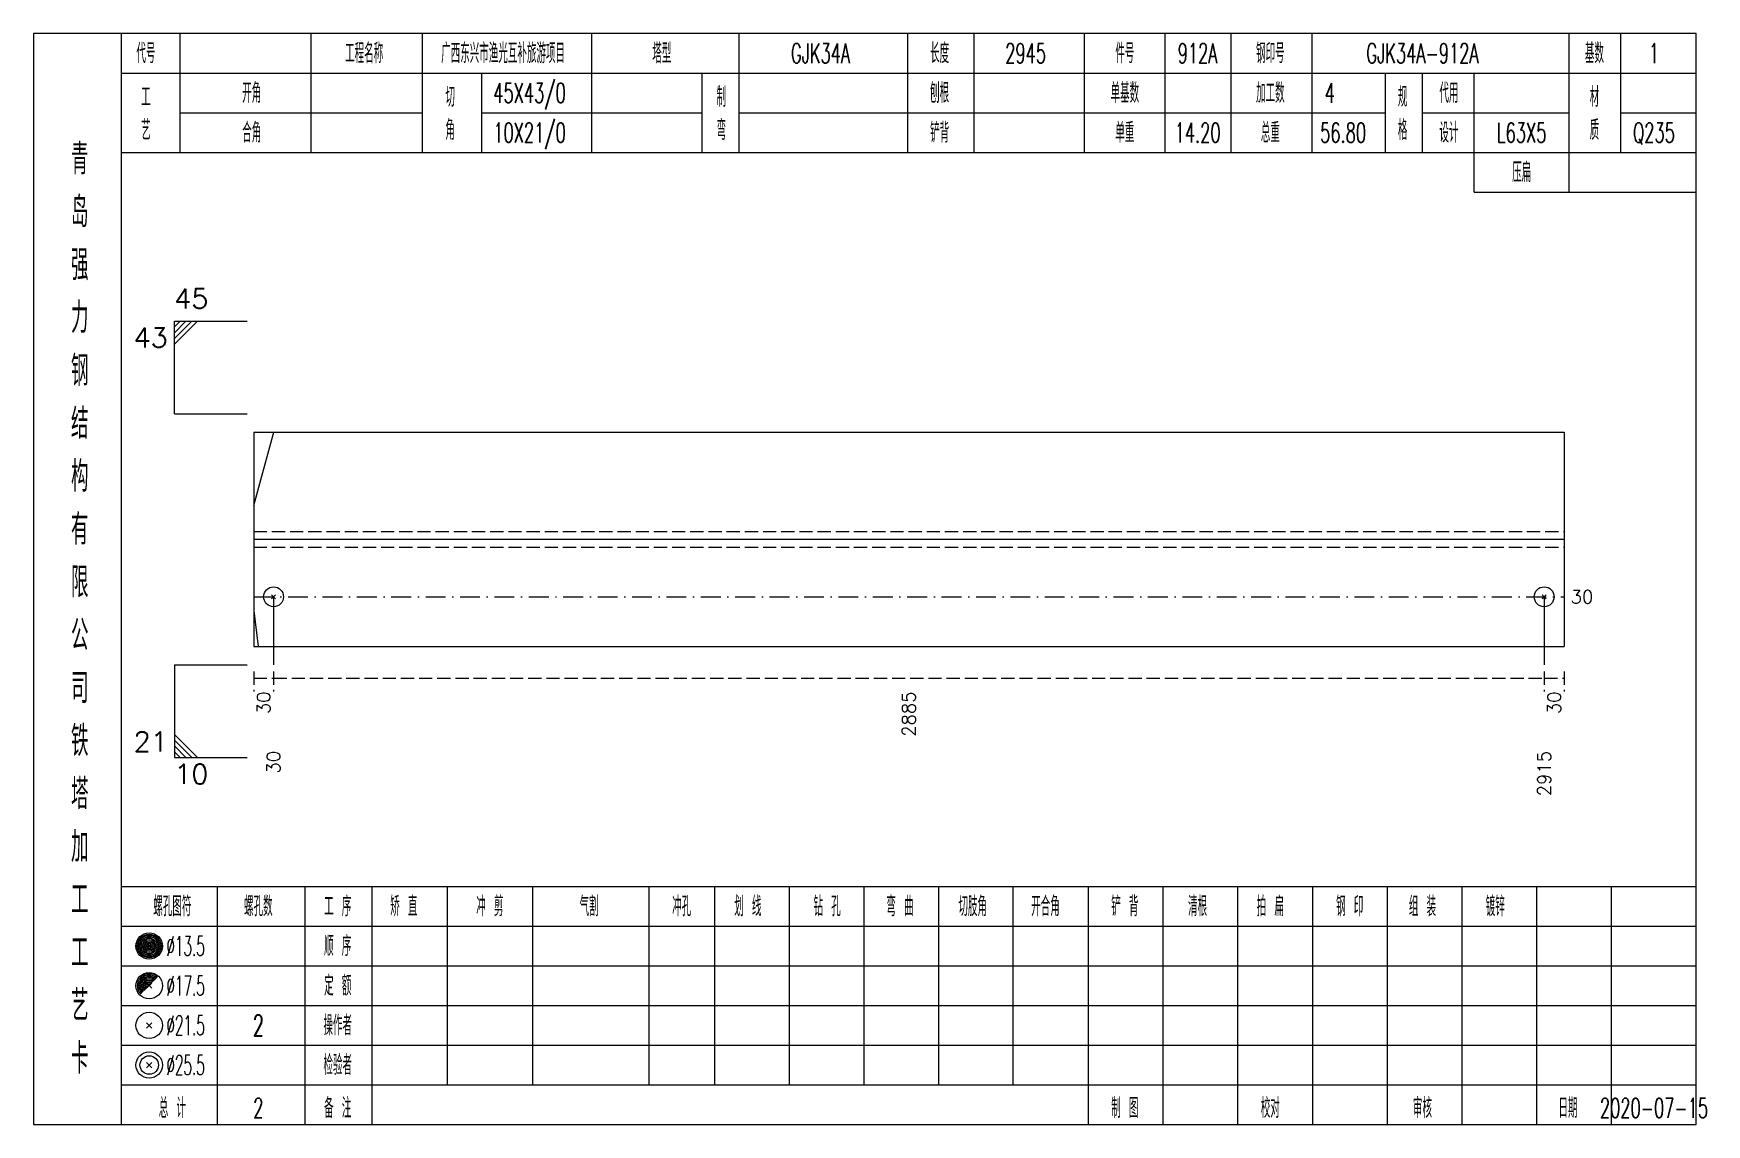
# Model space of a CAD drawing. Extents: x 0 to 2606, y -377 to 6479.
# Drawn here: x 1045.6 to 1298.5, y 2450 to 2615 of the extents above; entities that cross this region are included whole.
import ezdxf
from ezdxf.enums import TextEntityAlignment as Align

# ---------------------------------------------------------------- set-up
doc = ezdxf.new("R2010")
doc.units = 0
doc.header["$MEASUREMENT"] = 0
doc.linetypes.add('一点画线', pattern=[5.2, 3, -1, 0.2, -1])
doc.linetypes.add('虚线', pattern=[2.75, 2, -0.75])
doc.layers.get('0').update_dxf_attribs({"linetype": 'CONTINUOUS', "lineweight": 25})
doc.layers.add('1', color=7, linetype='CONTINUOUS', lineweight=25)
doc.layers.add('4', color=7, linetype='CONTINUOUS', lineweight=25)
doc.styles.get("Standard").update_dxf_attribs({"font": 'simplex.shx', "width": 0.7, "height": 3, "bigfont": 'gbhzfs.shx'})

msp = doc.modelspace()

# ---------------------------------------------------------------- texts
at = {"color": 7, "linetype": 'Continuous', "lineweight": 13}
msp.add_text('45', height=3, dxfattribs=at).set_placement((1066.9, 2572.5), align=Align.BOTTOM_LEFT)
msp.add_text('43', height=3, dxfattribs=at).set_placement((1065.9, 2570.5), align=Align.TOP_RIGHT)
msp.add_text('30', height=2, dxfattribs=at).set_placement((1278, 2529.81), align=Align.MIDDLE_LEFT)
at = {"color": 8, "linetype": 'Continuous', "lineweight": 9}
for s, p in [('30', (1080.4, 2515.5)), ('2885', (1177.95, 2515.5)), ('30', (1275.5, 2515.5))]:
    msp.add_text(s, height=2, rotation=90, dxfattribs=at).set_placement(p, align=Align.MIDDLE_RIGHT)
at = {"color": 7, "linetype": 'Continuous', "lineweight": 13}
msp.add_text('21', height=3, dxfattribs=at).set_placement((1065.9, 2505.5), align=Align.BOTTOM_RIGHT)
msp.add_text('10', height=3, dxfattribs=at).set_placement((1066.9, 2504.5), align=Align.TOP_LEFT)
at = {"layer": '1', "color": 7, "linetype": 'Continuous', "lineweight": 13}
for s, p in [('30', (1081.9, 2506.5)), ('2915', (1274, 2506.5))]:
    msp.add_text(s, height=2, rotation=90, dxfattribs=at).set_placement(p, align=Align.MIDDLE_RIGHT)
at = {"layer": '4', "color": 1, "linetype": 'Continuous', "lineweight": 13}
for s, height, width, p in [('代号', 3, 0.6, (1062.6, 2612)), ('工程名称', 3, 0.6, (1095.6, 2612)), ('广西东兴市渔光互补旅游项目', 3, 0.6, (1116.6, 2612)), ('塔型', 3, 0.6, (1140.6, 2612)), ('GJK34A', 3, 0.6, (1164.6, 2612)), ('长度', 3, 0.6, (1182.6, 2612)), ('2945', 3, 0.6, (1195.6, 2612)), ('件号', 3, 0.6, (1210.6, 2612)), ('912A', 3, 0.6, (1221.6, 2612)), ('钢印号', 3, 0.6, (1232.6, 2612)), ('GJK34A-912A', 3, 0.6, (1255.6, 2612)), ('基数', 3, 0.6, (1281.6, 2612)), ('1', 3, 0.6, (1290.6, 2612)), ('45X43/0', 3, 0.6, (1120.6, 2606)), ('工', 3, 0.6, (1062.6, 2605.4)), ('开角', 3, 0.6, (1078.6, 2606)), ('切', 3, 0.6, (1108.6, 2605.4)), ('制', 3, 0.6, (1149.6, 2605.4)), ('刨根', 3, 0.6, (1182.6, 2606)), ('单基数', 3, 0.6, (1210.6, 2606)), ('加工数', 3, 0.6, (1232.6, 2606)), ('4', 3, 0.6, (1241.6, 2606)), ('规', 3, 0.6, (1252.6, 2605.4)), ('代用', 3, 0.6, (1259.6, 2606)), ('材', 3, 0.6, (1281.6, 2605.4)), ('艺', 3, 0.6, (1062.6, 2600.4)), ('合角', 3, 0.6, (1078.6, 2600)), ('角', 3, 0.6, (1108.6, 2600.4)), ('10X21/0', 3, 0.6, (1120.6, 2600)), ('弯', 3, 0.6, (1149.6, 2600.4)), ('铲背', 3, 0.6, (1182.6, 2600)), ('单重', 3, 0.6, (1210.6, 2600)), ('14.20', 3, 0.6, (1221.6, 2600)), ('总重', 3, 0.6, (1232.6, 2600)), ('56.80', 3, 0.6, (1243.6, 2600)), ('格', 3, 0.6, (1252.6, 2600.4)), ('设计', 3, 0.6, (1259.6, 2600)), ('L63X5', 3, 0.6, (1270.6, 2600)), ('质', 3, 0.6, (1281.6, 2600.4)), ('Q235', 3, 0.6, (1290.6, 2600)), ('青', 4.6, 0.8, (1052.6, 2596)), ('压扁', 3, 0.6, (1270.6, 2594)), ('岛', 4.6, 0.8, (1052.6, 2588)), ('强', 4.6, 0.8, (1052.6, 2580)), ('力', 4.6, 0.8, (1052.6, 2572)), ('钢', 4.6, 0.8, (1052.6, 2564)), ('结', 4.6, 0.8, (1052.6, 2556)), ('构', 4.6, 0.8, (1052.6, 2548)), ('有', 4.6, 0.8, (1052.6, 2540)), ('限', 4.6, 0.8, (1052.6, 2532)), ('公', 4.6, 0.8, (1052.6, 2524)), ('司', 4.6, 0.8, (1052.6, 2516)), ('铁', 4.6, 0.8, (1052.6, 2508)), ('塔', 4.6, 0.8, (1052.6, 2500)), ('加', 4.6, 0.8, (1052.6, 2492)), ('工', 4.6, 0.8, (1052.6, 2484)), ('螺孔图符', 3, 0.6, (1066.6, 2483)), ('螺孔数', 3, 0.6, (1079.6, 2483)), ('工 序', 3, 0.6, (1091.6, 2483)), ('矫 直', 3, 0.6, (1101.6, 2483)), ('冲 剪', 3, 0.6, (1114.6, 2483)), ('气割', 3, 0.6, (1129.6, 2483)), ('冲孔', 3, 0.6, (1143.6, 2483)), ('划 线', 3, 0.6, (1153.6, 2483)), ('钻 孔', 3, 0.6, (1165.6, 2483)), ('弯 曲', 3, 0.6, (1176.6, 2483)), ('切肢角', 3, 0.6, (1187.6, 2483)), ('开合角', 3, 0.6, (1198.6, 2483)), ('铲 背', 3, 0.6, (1210.6, 2483)), ('清根', 3, 0.6, (1221.6, 2483)), ('拍 扁', 3, 0.6, (1232.6, 2483)), ('钢 印', 3, 0.6, (1244.6, 2483)), ('组 装', 3, 0.6, (1255.6, 2483)), ('镀锌', 3, 0.6, (1266.6, 2483)), ('工', 4.6, 0.8, (1052.6, 2476)), ('%%C13.5', 3, 0.5, (1068.6, 2477)), ('顺 序', 3, 0.6, (1091.6, 2477)), ('%%C17.5', 3, 0.5, (1068.6, 2471)), ('定 额', 3, 0.6, (1091.6, 2471)), ('艺', 4.6, 0.8, (1052.6, 2468)), ('%%C21.5', 3, 0.5, (1068.6, 2465)), ('2', 3.2, 0.6, (1079.6, 2465)), ('操作者', 3, 0.6, (1091.6, 2465)), ('卡', 4.6, 0.8, (1052.6, 2460)), ('%%C25.5', 3, 0.5, (1068.6, 2459)), ('检验者', 3, 0.6, (1091.6, 2459)), ('总 计', 3, 0.6, (1066.6, 2452.5)), ('2', 3, 0.6, (1079.6, 2452.5)), ('备 注', 3, 0.6, (1091.6, 2452.5)), ('制 图', 3, 0.6, (1210.6, 2452.5)), ('校对', 3, 0.6, (1232.6, 2452.5)), ('审核', 3, 0.6, (1255.6, 2452.5)), ('日期', 3, 0.6, (1277.6, 2452.5)), ('2020-07-15', 3, 0.6, (1290.6, 2452.5))]:
    msp.add_text(s, height=height, dxfattribs=dict(at, width=width)).set_placement(p, align=Align.MIDDLE_CENTER)

# ---------------------------------------------------------------- linework, layer by layer
at = {"color": 7, "linetype": 'Continuous', "lineweight": 13}
for p, q in [((1066.9, 2571.5), (1077.9, 2571.5)), ((1066.9, 2557.5), (1066.9, 2571.5)), ((1067.78, 2571.5), (1066.9, 2570.62)), ((1068.65, 2571.5), (1066.9, 2569.75)), ((1069.53, 2571.5), (1066.9, 2568.88)), ((1070.4, 2571.5), (1066.9, 2568)), ((1066.9, 2557.5), (1077.9, 2557.5)), ((1078.9, 2543.64), (1081.93, 2554.69)), ((1081.9, 2529.81), (1081.9, 2519.5)), ((1274, 2529.81), (1274, 2519.5)), ((1078.9, 2527.71), (1079.57, 2522.31)), ((1066.9, 2519.5), (1077.9, 2519.5)), ((1066.9, 2519.5), (1066.9, 2505.5)), ((1070.4, 2505.5), (1066.9, 2509)), ((1069.53, 2505.5), (1066.9, 2508.12)), ((1068.65, 2505.5), (1066.9, 2507.25)), ((1067.78, 2505.5), (1066.9, 2506.38)), ((1066.9, 2505.5), (1077.9, 2505.5))]:
    msp.add_line(p, q, dxfattribs=at)
at = {"color": 7, "linetype": 'Continuous', "lineweight": 18}
for p, q in [((1078.9, 2554.69), (1078.9, 2522.31)), ((1078.9, 2554.69), (1277, 2554.69)), ((1277, 2554.69), (1277, 2522.31)), ((1078.9, 2538.5), (1277, 2538.5))]:
    msp.add_line(p, q, dxfattribs=at)
at = {"color": 1, "linetype": '虚线', "lineweight": 18}
for p, q in [((1078.9, 2539.69), (1277, 2539.69)), ((1078.9, 2537.31), (1277, 2537.31))]:
    msp.add_line(p, q, dxfattribs=at)
at = {"color": 3, "linetype": '一点画线', "lineweight": 13}
msp.add_line((1078.9, 2529.81), (1277, 2529.81), dxfattribs=at)
at = {"color": 8, "linetype": '虚线', "lineweight": 9}
for p, q in [((1078.9, 2518.5), (1078.9, 2515.5)), ((1078.9, 2517.5), (1081.9, 2517.5)), ((1081.9, 2518.5), (1081.9, 2515.5)), ((1081.9, 2518.5), (1081.9, 2515.5)), ((1081.9, 2517.5), (1274, 2517.5)), ((1274, 2518.5), (1274, 2515.5)), ((1274, 2518.5), (1274, 2515.5)), ((1274, 2517.5), (1277, 2517.5)), ((1277, 2518.5), (1277, 2515.5))]:
    msp.add_line(p, q, dxfattribs=at)
at = {"layer": '1', "color": 7, "linetype": 'Continuous', "lineweight": 13}
for p, q in [((1081.6, 2529.51), (1082.2, 2530.11)), ((1082.2, 2529.51), (1081.6, 2530.11)), ((1273.7, 2529.51), (1274.3, 2530.11)), ((1274.3, 2529.51), (1273.7, 2530.11))]:
    msp.add_line(p, q, dxfattribs=at)
at = {"layer": '1', "color": 7, "linetype": 'Continuous', "lineweight": 18}
msp.add_line((1078.9, 2522.31), (1277, 2522.31), dxfattribs=at)
at = {"layer": '1', "color": 7, "linetype": 'Continuous', "lineweight": 13}
for centre in [(1081.9, 2529.81), (1274, 2529.81)]:
    msp.add_circle(centre, 1.5, dxfattribs=at)
at = {"layer": '4', "color": 1, "linetype": 'Continuous', "lineweight": 18}
for p, q in [((1058.9, 2450), (1058.9, 2615)), ((1067.8, 2597), (1067.8, 2615)), ((1087.6, 2597), (1087.6, 2615)), ((1104.4, 2597), (1104.4, 2615)), ((1130, 2597), (1130, 2615)), ((1152.3, 2597), (1152.3, 2615)), ((1177.8, 2597), (1177.8, 2615)), ((1187.8, 2597), (1187.8, 2615)), ((1204.5, 2597), (1204.5, 2615)), ((1216.7, 2597), (1216.7, 2615)), ((1226.7, 2597), (1226.7, 2615)), ((1238.9, 2597), (1238.9, 2615)), ((1277.8, 2591), (1277.8, 2615)), ((1285.6, 2597), (1285.6, 2615)), ((1058.9, 2609), (1297, 2609)), ((1113.4, 2597), (1113.4, 2609)), ((1146.7, 2597), (1146.7, 2609)), ((1250, 2597), (1250, 2609)), ((1255.6, 2597), (1255.6, 2609)), ((1263.4, 2591), (1263.4, 2609)), ((1067.8, 2603), (1104.4, 2603)), ((1113.4, 2603), (1146.7, 2603)), ((1152.3, 2603), (1250, 2603)), ((1255.6, 2603), (1277.8, 2603)), ((1285.6, 2603), (1297, 2603)), ((1058.9, 2597), (1297, 2597)), ((1263.4, 2591), (1297, 2591)), ((1058.9, 2486), (1297, 2486)), ((1073.4, 2450), (1073.4, 2486)), ((1086.7, 2450), (1086.7, 2486)), ((1096.8, 2450), (1096.8, 2486)), ((1108.2, 2456), (1108.2, 2486)), ((1121.1, 2456), (1121.1, 2486)), ((1138.7, 2456), (1138.7, 2486)), ((1148.6, 2456), (1148.6, 2486)), ((1159.9, 2456), (1159.9, 2486)), ((1171.2, 2456), (1171.2, 2486)), ((1182.5, 2456), (1182.5, 2486)), ((1193.7, 2456), (1193.7, 2486)), ((1205.1, 2456), (1205.1, 2486)), ((1216.4, 2456), (1216.4, 2486)), ((1227.7, 2456), (1227.7, 2486)), ((1239, 2456), (1239, 2486)), ((1250.3, 2456), (1250.3, 2486)), ((1261.6, 2456), (1261.6, 2486)), ((1272.9, 2456), (1272.9, 2486)), ((1284.2, 2456), (1284.2, 2486)), ((1058.9, 2480), (1297, 2480)), ((1058.9, 2474), (1297, 2474)), ((1058.9, 2468), (1297, 2468)), ((1058.9, 2462), (1297, 2462)), ((1058.9, 2456), (1297, 2456)), ((1205.1, 2450), (1205.1, 2456)), ((1216.4, 2450), (1216.4, 2456)), ((1227.7, 2450), (1227.7, 2456)), ((1239, 2450), (1239, 2456)), ((1250.3, 2450), (1250.3, 2456)), ((1261.6, 2450), (1261.6, 2456)), ((1272.9, 2450), (1272.9, 2456)), ((1284.2, 2450), (1284.2, 2456))]:
    msp.add_line(p, q, dxfattribs=at)
at = {"layer": '4', "color": 7, "linetype": 'Continuous', "lineweight": 13}
for p, q in [((1062.9, 2476.8), (1063.3, 2477.2)), ((1063.3, 2476.8), (1062.9, 2477.2)), ((1062.7, 2464.6), (1063.5, 2465.4)), ((1063.5, 2464.6), (1062.7, 2465.4)), ((1062.7, 2458.6), (1063.5, 2459.4)), ((1063.5, 2458.6), (1062.7, 2459.4))]:
    msp.add_line(p, q, dxfattribs=at)
at = {"layer": '4', "color": 7, "linetype": 'Continuous', "lineweight": 0}
for p, q in [((1062.7, 2470.6), (1063.5, 2471.4)), ((1062.7, 2471.4), (1063.5, 2470.6))]:
    msp.add_line(p, q, dxfattribs=at)
at = {"layer": '4', "color": 1, "linetype": 'Continuous', "lineweight": 18}
msp.add_lwpolyline([(1045.6, 2615), (1045.6, 2450), (1297, 2450), (1297, 2615)], close=True, dxfattribs=at)
at = {"layer": '4', "color": 7, "linetype": 'Continuous', "lineweight": 13}
for centre, radius in [((1063.1, 2477), 2), ((1063.1, 2477), 1.8), ((1063.1, 2477), 1.6), ((1063.1, 2477), 1.4), ((1063.1, 2477), 1.2), ((1063.1, 2477), 1), ((1063.1, 2477), 0.8), ((1063.1, 2477), 0.6), ((1063.1, 2477), 0.4), ((1063.1, 2477), 0.2), ((1063.1, 2471), 2), ((1063.1, 2465), 2), ((1063.1, 2459), 2), ((1063.1, 2459), 1.4)]:
    msp.add_circle(centre, radius, dxfattribs=at)
for radius in [1.8, 1.6, 1.4, 1.2, 1, 0.8, 0.6, 0.4, 0.2]:
    msp.add_arc((1063.1, 2471), radius, 45, 225, dxfattribs=at)

msp.set_redraw_order([(e.dxf.handle, doc.entitydb.next_handle()) for e in msp.query("TEXT MTEXT ATTDEF DIMENSION ARC_DIMENSION")])  # texts and dimensions are drawn at this point

doc.saveas('drawing.dxf')
